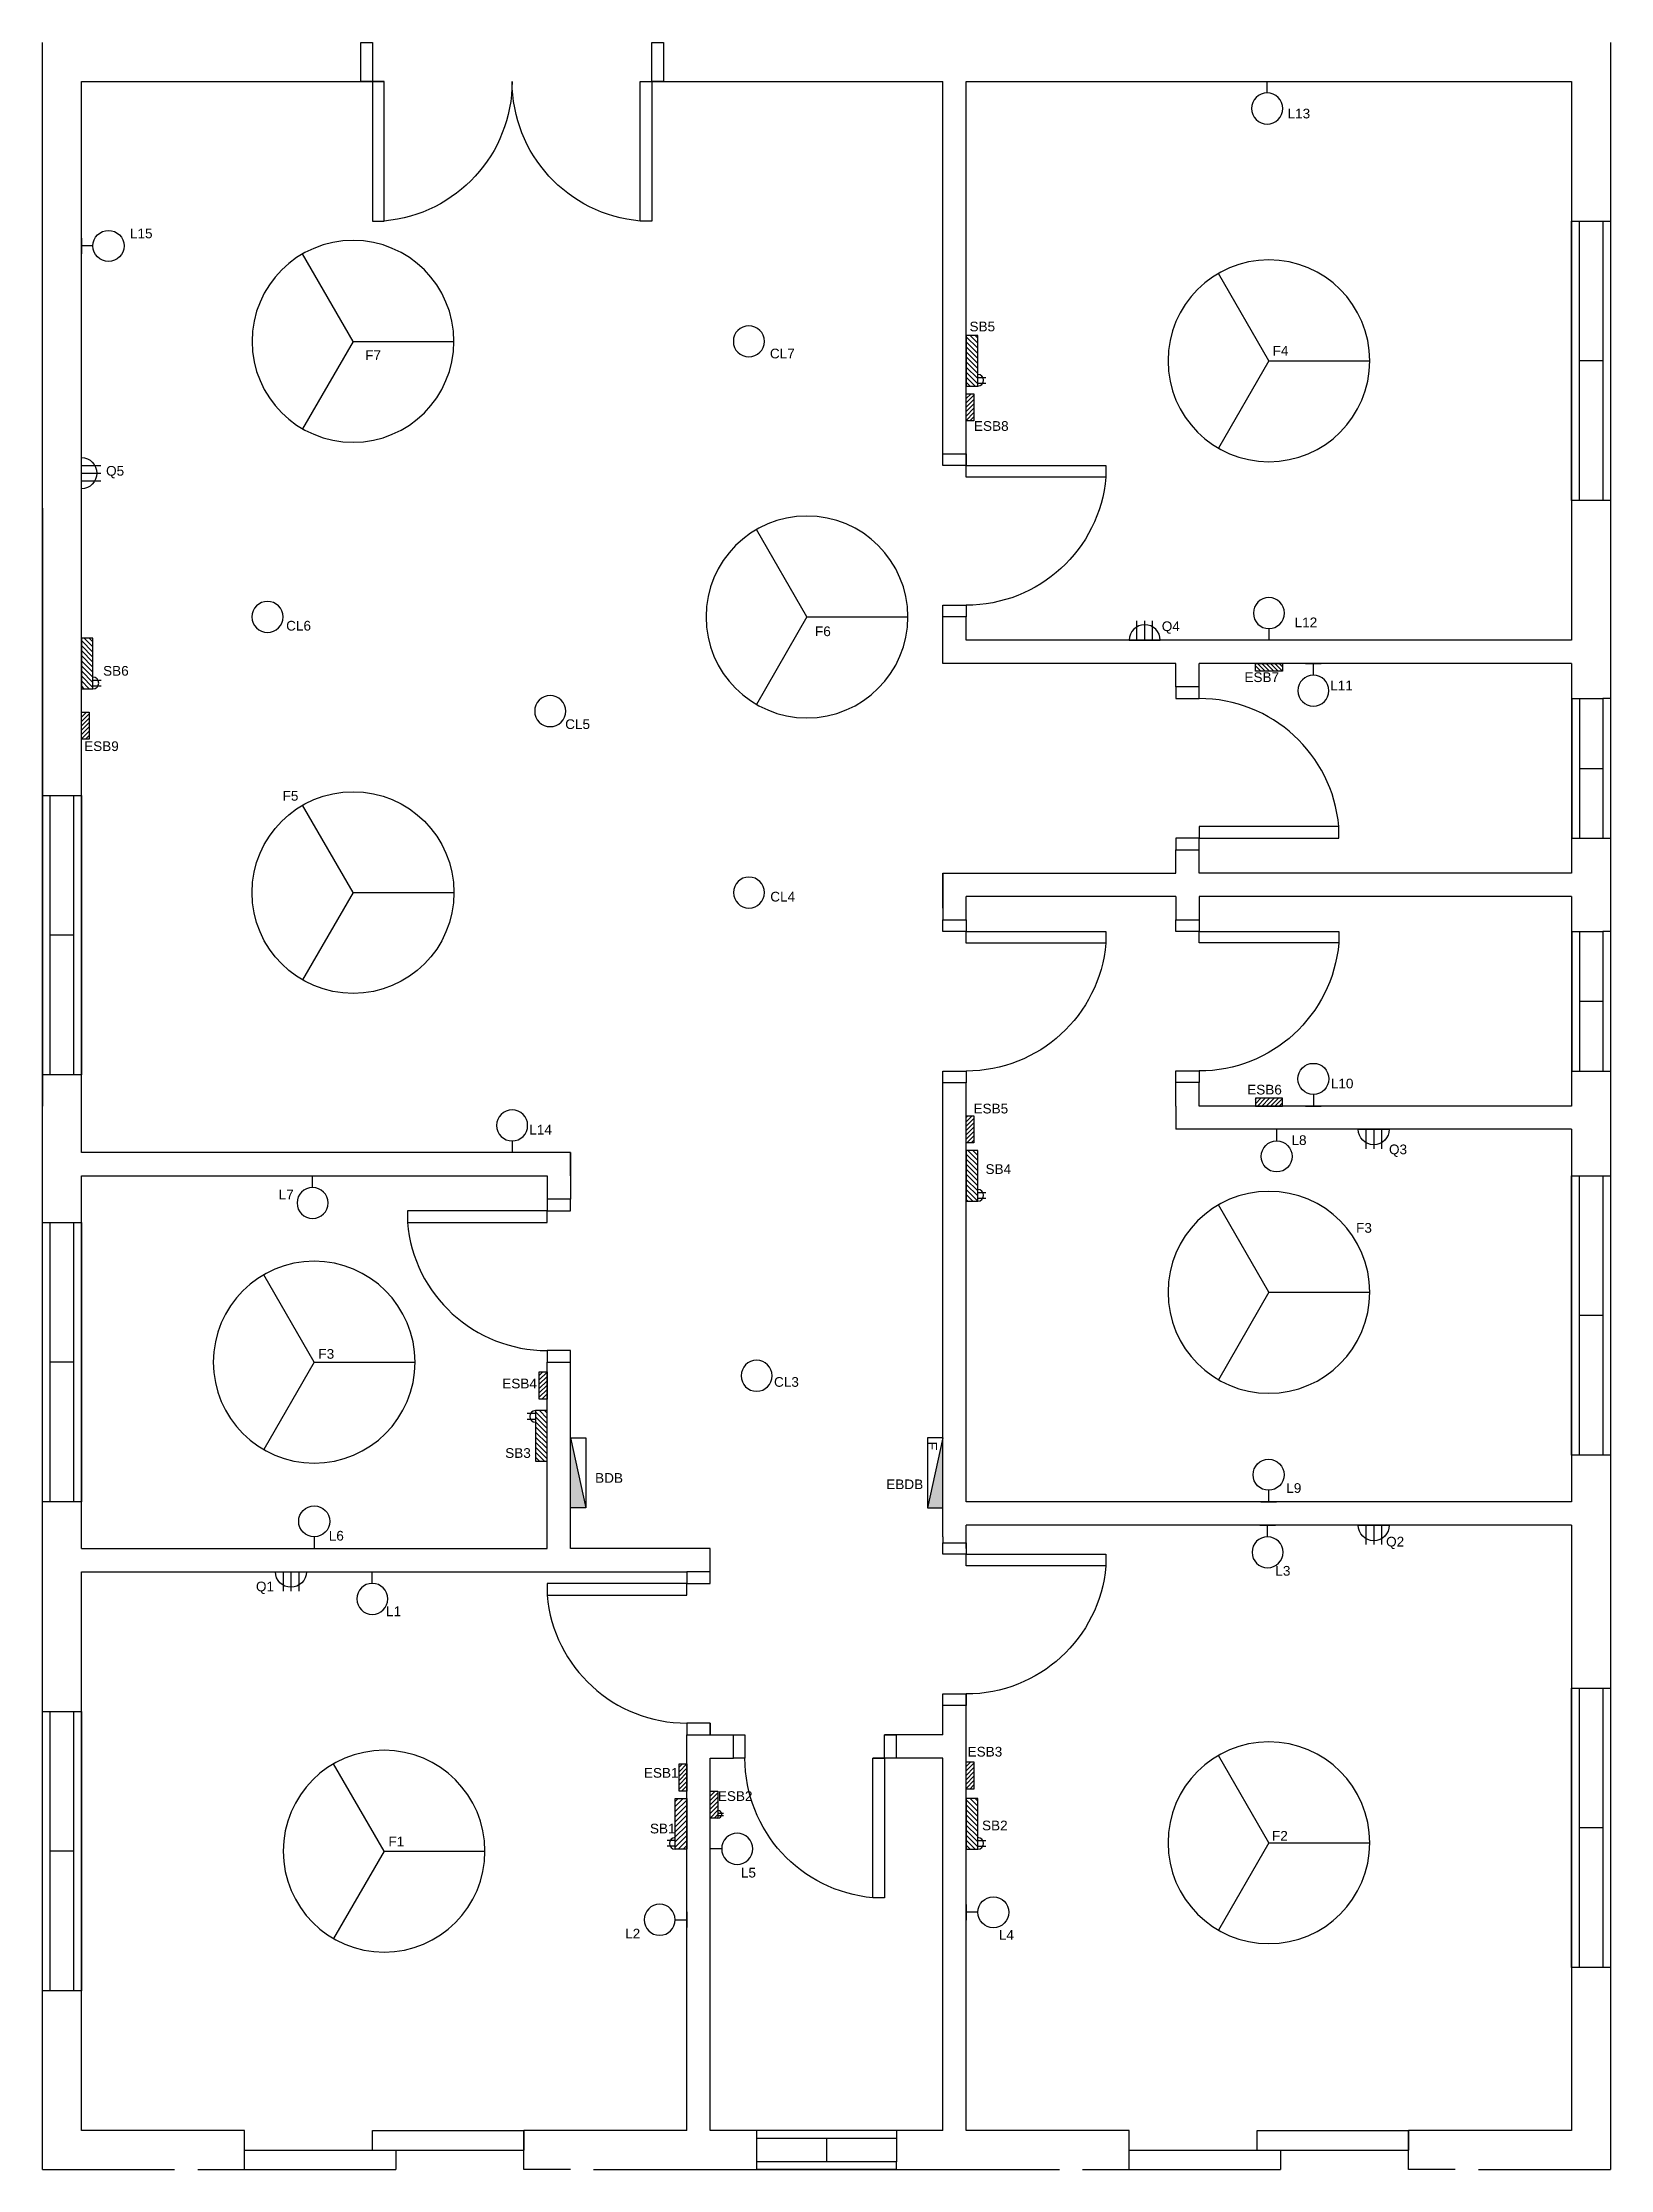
# Model space of a CAD drawing. Header units: inches. Extents: x 61297 to 163996, y 9483 to 32239.
# Drawn here: x 73489 to 73893, y 9571 to 10119 of the extents above; entities that cross this region are included whole.
import ezdxf

# ---------------------------------------------------------------- set-up
doc = ezdxf.new("R2010")
doc.units = ezdxf.units.IN
for name, color, linetype in [('door', 80, 'Continuous'), ('Doors', 230, 'Continuous'), ('Layer1', 7, 'Continuous'), ('Light Fans and Socketst', 170, 'Continuous'), ('Toiler Window', 30, 'Continuous'), ('Windows', 30, 'Continuous')]:
    doc.layers.add(name, color=color, linetype=linetype)
doc.styles.get("Standard").update_dxf_attribs({"font": 'arial.ttf'})

msp = doc.modelspace()

# ---------------------------------------------------------------- texts
at = {"char_height": 2.5, "attachment_point": 7}
for s, insert in [('L13', (73809.555, 10099.286)), ('L15', (73511.279, 10068.394)), ('SB5', (73727.606, 10044.415)), ('F7', (73571.888, 10037.045)), ('CL7', (73676.18, 10037.449)), ('F4', (73805.702, 10038.194)), ('ESB8', (73728.76, 10018.78)), ('Q5', (73505.13, 10006.576)), ('CL6', (73551.528, 9967.324)), ('F6', (73687.792, 9965.888)), ('Q4', (73777.149, 9966.533)), ('L12', (73811.381, 9968.22)), ('SB6', (73504.36, 9955.701)), ('ESB7', (73798.437, 9954.056)), ('L11', (73820.549, 9951.97)), ('CL5', (73623.43, 9941.96)), ('ESB9', (73499.476, 9936.286)), ('F5', (73550.614, 9923.485)), ('CL4', (73676.273, 9897.517)), ('ESB6', (73799.164, 9847.795)), ('L10', (73820.702, 9849.372)), ('ESB5', (73728.642, 9842.91)), ('L14', (73614.182, 9837.519)), ('L8', (73810.566, 9834.786)), ('Q3', (73835.693, 9831.748)), ('SB4', (73731.735, 9827.326)), ('L7', (73549.593, 9820.797)), ('F3', (73827.218, 9812.174)), ('F3', (73559.834, 9779.713)), ('ESB4', (73607.226, 9772.072)), ('CL3', (73677.235, 9772.481)), ('SB3', (73607.972, 9754.169)), ('BDB', (73631.142, 9747.78)), ('EBDB', (73706.168, 9746.144)), ('L9', (73809.222, 9745.151)), ('L6', (73562.508, 9732.862)), ('Q2', (73834.949, 9730.681)), ('Q1', (73543.745, 9719.135)), ('L3', (73806.415, 9723.822)), ('L1', (73577.27, 9713.42)), ('ESB3', (73727.116, 9677.217)), ('ESB1', (73643.71, 9671.765)), ('ESB2', (73662.76, 9665.78)), ('F1', (73577.887, 9654.101)), ('SB1', (73645.267, 9657.413)), ('SB2', (73730.833, 9658.206)), ('F2', (73805.552, 9655.578)), ('L5', (73668.702, 9646.046)), ('L2', (73638.88, 9630.385)), ('L4', (73735.169, 9630.036))]:
    msp.add_mtext_dynamic_manual_height_columns(s, width=6.93541, gutter_width=12.5, heights=[0], dxfattribs=dict(at, insert=insert))

# ---------------------------------------------------------------- blocks, each defined once
blk = doc.blocks.new('Door_Sing')
at = {"layer": 'Doors'}
for points in [[(-3, 6), (-3, 42), (-6, 42), (-6, 6), (-3, 6)], [(-38.98, 0), (-38.98, 6), (-41.98, 6), (-41.98, 0), (-38.98, 0)]]:
    blk.add_lwpolyline(points, dxfattribs=at)
blk.add_lwpolyline([(-3, 0), (0, 0), (0, 6), (-3, 6)], close=True, dxfattribs=at)
blk.add_arc((-2.84, 6), 36.14, 95.0198, 180, dxfattribs=at)
blk = doc.blocks.new('Window_Large')
at = {"layer": 'Windows'}
for p, q in [((72, 10), (0, 10)), ((0, 10), (0, 0)), ((72, 8), (0, 8)), ((36, 8), (36, 2)), ((72, 0), (72, 10)), ((0, 2), (72, 2)), ((0, 0), (72, 0))]:
    blk.add_line(p, q, dxfattribs=at)
blk = doc.blocks.new('Toilet Window')
for p, q in [((82016.8, 16081.38), (82016.8, 16117.38)), ((82016.8, 16117.38), (82026.8, 16117.38)), ((82018.8, 16081.38), (82018.8, 16117.38)), ((82024.8, 16081.38), (82024.8, 16117.38)), ((82026.8, 16081.38), (82026.8, 16117.38)), ((82018.8, 16099.38), (82024.8, 16099.38)), ((82016.8, 16081.38), (82018.8, 16081.38)), ((82018.8, 16081.38), (82024.8, 16081.38)), ((82026.8, 16081.38), (82024.8, 16081.38))]:
    blk.add_line(p, q)
blk = doc.blocks.new('Fan')
at = {"layer": 'Light Fans and Socketst'}
for q in [(-13, 22.52), (-13, -22.52), (26, 0)]:
    blk.add_line((0, 0), q, dxfattribs=at)
blk.add_circle((0, 0), 26, dxfattribs=at)
blk = doc.blocks.new('Light Ceiling')
at = {"layer": 'Light Fans and Socketst'}
blk.add_circle((0, 0), 4, dxfattribs=at)
blk = doc.blocks.new('Light')
at = {"layer": 'Light Fans and Socketst'}
blk.add_line((0, 2), (0, -2), dxfattribs=at)
blk.add_lwpolyline([(2.99, 0), (1.49, 0), (0, 0)], dxfattribs=at)
blk.add_circle((6.99, 0), 4, dxfattribs=at)
blk = doc.blocks.new('BDB')
h = blk.add_hatch(color=256)
h.dxf.hatch_style = 1
h.paths.add_polyline_path([(13.5, 4), (-4.5, 0), (13.5, 0)])
blk.add_line((-4.5, 0), (13.5, 4))
at = {"layer": 'Layer1'}
blk.add_lwpolyline([(-4.5, 4), (13.5, 4), (13.5, 0), (-4.5, 0), (-4.5, 4)], dxfattribs=at)
blk = doc.blocks.new('Emergency_BDB')
at = {"layer": 'Layer1'}
blk.add_blockref('BDB', (0, 0), dxfattribs=at)
at = {"layer": 'Layer1', "insert": (-4.5, 4), "char_height": 2.5, "attachment_point": 1}
blk.add_mtext_dynamic_manual_height_columns(' E', width=4.2009, gutter_width=12.5, heights=[0], dxfattribs=at)
blk = doc.blocks.new('ESB')
h = blk.add_hatch()
h.set_pattern_fill('ANSI31', color=256, scale=0.25)
h.set_pattern_definition([(45, (-3149.957, -1763.2019), (-0.561266, 0.561266), [])])
h.paths.add_polyline_path([(3.5, 2), (-3.5, 2), (-3.5, 0), (3.5, 0)])
blk.add_lwpolyline([(3.5, 0), (3.5, 2), (-3.5, 2), (-3.5, 0)], close=True)
blk = doc.blocks.new('Socket')
for p, q in [((-4, 0), (4, 0)), ((-2, 0), (-2, 5)), ((0, 0), (0, 5)), ((2, 0), (2, 5))]:
    blk.add_line(p, q)
blk.add_arc((0, 0), 4, 0, 180)

# ---------------------------------------------------------------- hatches: boundary and pattern name
at = {"layer": 'Layer1'}
h = msp.add_hatch(dxfattribs=at)
h.set_pattern_fill('ANSI31', color=256, scale=0.29, angle=-90)
h.set_pattern_definition([(315, (71950.6641, 13448.1372), (0.65106857, 0.65106857), [])])
h.paths.add_polyline_path([(73729.74, 10043.38), (73726.76, 10043.38), (73726.76, 10030.351), (73729.74, 10030.351)])
h = msp.add_hatch(dxfattribs=at)
h.set_pattern_fill('ANSI31', color=256, scale=0.29, angle=-90)
h.set_pattern_definition([(315, (71722.6641, 13526.1372), (0.65106857, 0.65106857), [])])
h.paths.add_polyline_path([(73501.74, 9965.38), (73498.76, 9965.38), (73498.76, 9952.351), (73501.74, 9952.351)])
h = msp.add_hatch(dxfattribs=at)
h.set_pattern_fill('ANSI31', color=256, scale=0.29, angle=-90)
h.set_pattern_definition([(315, (71950.6641, 13658.1372), (0.65106857, 0.65106857), [])])
h.paths.add_polyline_path([(73729.74, 9833.38), (73726.76, 9833.38), (73726.76, 9820.351), (73729.74, 9820.351)])
h = msp.add_hatch(dxfattribs=at)
h.set_pattern_fill('ANSI31', color=256, scale=0.29, angle=90)
h.set_pattern_definition([(135, (75394.8549, 7420.5639), (-0.65106857, -0.65106857), [])])
h.paths.add_polyline_path([(73615.78, 9753.351), (73618.76, 9753.351), (73618.76, 9766.38), (73615.78, 9766.38)])
h = msp.add_hatch(dxfattribs=at)
h.set_pattern_fill('ANSI31', color=256, scale=0.29)
h.set_pattern_definition([(45, (67717.308, 6904.4966), (-0.65106857, 0.65106857), [])])
h.paths.add_polyline_path([(73651.78, 9653.377), (73654.76, 9653.377), (73654.76, 9666.405), (73651.78, 9666.405)])
h = msp.add_hatch(dxfattribs=at)
h.set_pattern_fill('ANSI31', color=256, scale=0.29, angle=-90)
h.set_pattern_definition([(315, (71950.6641, 13825.1113), (0.65106857, 0.65106857), [])])
h.paths.add_polyline_path([(73729.74, 9666.405), (73726.76, 9666.405), (73726.76, 9653.377), (73729.74, 9653.377)])

# ---------------------------------------------------------------- linework, layer by layer
for p, q in [((73488.76, 9570.865), (73488.76, 10118.865)), ((73892.76, 10118.865), (73892.76, 9570.865)), ((73498.76, 9832.865), (73498.76, 10108.865)), ((73498.76, 10108.865), (73576.783, 10108.865)), ((73642.736, 10108.865), (73720.76, 10108.865)), ((73720.76, 10009.865), (73720.76, 10108.865)), ((73726.76, 10108.865), (73882.76, 10108.865)), ((73726.76, 10006.865), (73726.76, 10108.865)), ((73882.76, 10108.865), (73882.76, 9964.865)), ((73488.76, 9998.865), (73488.76, 9844.865)), ((73720.76, 9964.865), (73720.76, 9970.889)), ((73726.76, 9967.865), (73726.76, 9970.889)), ((73720.76, 9958.865), (73720.76, 9967.865)), ((73720.76, 9958.865), (73720.76, 9964.865)), ((73726.76, 9964.865), (73726.76, 9967.865)), ((73882.76, 9964.865), (73726.76, 9964.865)), ((73726.76, 9958.865), (73720.76, 9958.865)), ((73780.76, 9958.865), (73726.76, 9958.865)), ((73780.76, 9952.842), (73780.76, 9958.865)), ((73882.76, 9958.865), (73786.76, 9958.865)), ((73786.76, 9952.842), (73786.76, 9958.865)), ((73882.76, 9958.865), (73882.76, 9904.865)), ((73780.76, 9904.865), (73780.76, 9910.865)), ((73786.76, 9904.865), (73786.76, 9910.865)), ((73720.76, 9895.865), (73720.76, 9904.865)), ((73720.76, 9898.865), (73720.76, 9904.865)), ((73720.76, 9904.865), (73780.76, 9904.865)), ((73720.76, 9904.865), (73720.76, 9892.842)), ((73882.76, 9904.865), (73786.76, 9904.865)), ((73780.76, 9898.865), (73726.76, 9898.865)), ((73726.76, 9892.842), (73726.76, 9898.865)), ((73780.76, 9898.865), (73780.76, 9892.865)), ((73882.76, 9898.865), (73786.76, 9898.865)), ((73786.76, 9898.865), (73786.76, 9892.865)), ((73882.76, 9898.865), (73882.76, 9844.865)), ((73720.76, 9733.865), (73720.76, 9853.865)), ((73726.76, 9742.865), (73726.76, 9850.865)), ((73780.76, 9844.865), (73780.76, 9850.889)), ((73786.76, 9844.865), (73786.76, 9850.889)), ((73780.76, 9844.865), (73780.76, 9838.865)), ((73882.76, 9844.865), (73786.76, 9844.865)), ((73882.76, 9838.865), (73780.76, 9838.865)), ((73882.76, 9838.865), (73882.76, 9742.865)), ((73624.76, 9832.865), (73498.76, 9832.865)), ((73624.76, 9826.865), (73624.76, 9832.865)), ((73624.76, 9832.865), (73624.76, 9820.842)), ((73498.76, 9730.865), (73498.76, 9826.865)), ((73618.76, 9826.865), (73618.76, 9820.842)), ((73618.76, 9730.865), (73618.76, 9778.865)), ((73624.76, 9730.865), (73624.76, 9778.865)), ((73882.76, 9742.865), (73726.76, 9742.865)), ((73720.76, 9733.865), (73720.76, 9732.354)), ((73882.76, 9736.865), (73726.76, 9736.865)), ((73726.76, 9730.865), (73726.76, 9736.865)), ((73882.76, 9736.865), (73882.76, 9580.865)), ((73498.76, 9730.865), (73618.76, 9730.865)), ((73660.76, 9730.865), (73624.76, 9730.865)), ((73660.76, 9724.865), (73660.76, 9730.865)), ((73498.76, 9724.865), (73654.76, 9724.865)), ((73498.76, 9580.865), (73498.76, 9724.865)), ((73660.76, 9721.842), (73660.76, 9724.865)), ((73720.76, 9682.865), (73720.76, 9693.377)), ((73726.76, 9580.865), (73726.76, 9693.377)), ((73654.76, 9580.865), (73654.76, 9682.865)), ((73720.76, 9682.865), (73705.736, 9682.865)), ((73720.76, 9676.865), (73702.736, 9676.865)), ((73720.76, 9580.865), (73720.76, 9676.865)), ((73662.76, 9662.699), (73664.26, 9662.699)), ((73662.76, 9662.032), (73664.26, 9662.032)), ((73540.783, 9580.865), (73498.76, 9580.865)), ((73540.76, 9570.865), (73540.783, 9580.865)), ((73654.76, 9580.865), (73612.736, 9580.865)), ((73612.76, 9570.865), (73612.736, 9580.865)), ((73720.76, 9580.865), (73660.76, 9580.865)), ((73768.783, 9580.865), (73726.76, 9580.865)), ((73768.76, 9570.865), (73768.783, 9580.865)), ((73882.76, 9580.865), (73840.736, 9580.865)), ((73840.76, 9570.865), (73840.736, 9580.865)), ((73488.76, 9570.865), (73522.76, 9570.865)), ((73528.76, 9570.865), (73540.76, 9570.865)), ((73624.76, 9570.865), (73612.76, 9570.865)), ((73630.76, 9570.865), (73750.76, 9570.865)), ((73756.76, 9570.865), (73768.76, 9570.865)), ((73852.76, 9570.865), (73840.76, 9570.865)), ((73858.76, 9570.865), (73892.76, 9570.865))]:
    msp.add_line(p, q)
for points in [[(73498.76, 9826.865), (73618.76, 9826.865)], [(73660.76, 9685.865), (73660.76, 9682.865), (73663.76, 9682.865), (73666.76, 9682.865)], [(73660.76, 9580.865), (73660.76, 9676.865), (73666.76, 9676.865)]]:
    msp.add_lwpolyline(points)
msp.add_arc((73662.76, 9662.365), 1, 270, 90)
at = {"layer": 'door'}
for p, q in [((73573.76, 9580.865), (73612.76, 9580.865)), ((73573.76, 9575.865), (73573.76, 9580.865)), ((73612.76, 9580.865), (73612.76, 9575.865)), ((73801.76, 9580.865), (73840.76, 9580.865)), ((73801.76, 9575.865), (73801.76, 9580.865)), ((73840.76, 9580.865), (73840.76, 9575.865)), ((73540.76, 9575.865), (73579.76, 9575.865)), ((73540.76, 9570.865), (73540.76, 9575.865)), ((73573.76, 9575.865), (73612.76, 9575.865)), ((73579.76, 9575.865), (73579.76, 9570.865)), ((73768.76, 9575.865), (73807.76, 9575.865)), ((73768.76, 9570.865), (73768.76, 9575.865)), ((73801.76, 9575.865), (73840.76, 9575.865)), ((73807.76, 9575.865), (73807.76, 9570.865)), ((73540.76, 9570.865), (73579.76, 9570.865)), ((73768.76, 9570.865), (73807.76, 9570.865))]:
    msp.add_line(p, q, dxfattribs=at)
at = {"layer": 'Doors'}
for p, q in [((73645.736, 10108.865), (73645.736, 10104.865)), ((73645.736, 10104.865), (73645.736, 10098.865))]:
    msp.add_line(p, q, dxfattribs=at)
for points in [[(73570.783, 10118.865), (73573.783, 10118.865), (73573.783, 10114.865), (73573.783, 10108.865), (73573.783, 10072.865), (73576.783, 10072.865), (73576.783, 10108.865), (73573.783, 10108.865), (73570.783, 10108.865), (73570.783, 10114.865)], [(73645.736, 10118.865), (73648.736, 10118.865), (73648.736, 10108.865), (73645.736, 10108.865), (73645.736, 10072.865), (73642.736, 10072.865), (73642.736, 10108.865), (73645.736, 10108.865), (73645.736, 10112.865)]]:
    msp.add_lwpolyline(points, close=True, dxfattribs=at)
msp.add_lwpolyline([(73642.736, 10072.865, -0.3887794), (73609.76, 10108.865, -0.3887794), (73576.783, 10072.865)], format="xyb", dxfattribs=at)
at = {"layer": 'Layer1'}
for p, q in [((73729.74, 10032.601), (73731.855, 10032.601)), ((73729.74, 10031.101), (73731.855, 10031.101)), ((73501.74, 9954.601), (73503.855, 9954.601)), ((73501.74, 9953.101), (73503.855, 9953.101)), ((73729.74, 9822.601), (73731.855, 9822.601)), ((73729.74, 9821.101), (73731.855, 9821.101)), ((73615.78, 9765.63), (73613.664, 9765.63)), ((73615.78, 9764.13), (73613.664, 9764.13)), ((73651.78, 9655.627), (73649.664, 9655.627)), ((73651.78, 9654.127), (73649.664, 9654.127)), ((73729.74, 9655.627), (73731.855, 9655.627)), ((73729.74, 9654.127), (73731.855, 9654.127))]:
    msp.add_line(p, q, dxfattribs=at)
for points in [[(73729.74, 10030.351), (73729.74, 10043.38), (73726.76, 10043.38), (73726.76, 10030.351)], [(73501.74, 9952.351), (73501.74, 9965.38), (73498.76, 9965.38), (73498.76, 9952.351)], [(73729.74, 9820.351), (73729.74, 9833.38), (73726.76, 9833.38), (73726.76, 9820.351)], [(73615.78, 9766.38), (73615.78, 9753.351), (73618.76, 9753.351), (73618.76, 9766.38)], [(73651.78, 9653.377), (73651.78, 9666.405), (73654.76, 9666.405), (73654.76, 9653.377)], [(73729.74, 9653.377), (73729.74, 9666.405), (73726.76, 9666.405), (73726.76, 9653.377)]]:
    msp.add_lwpolyline(points, close=True, dxfattribs=at)
for centre, start, end in [((73729.74, 10031.851), 270, 90), ((73501.74, 9953.851), 270, 90), ((73729.74, 9821.851), 270, 90), ((73615.78, 9764.88), 90, 270), ((73651.78, 9654.877), 90, 270), ((73729.74, 9654.877), 270, 90)]:
    msp.add_arc(centre, 1.5, start, end, dxfattribs=at)
at = {"layer": 'Light Fans and Socketst'}
for q in [(73555.76, 9922.368), (73555.76, 9877.335), (73594.76, 9899.851)]:
    msp.add_line((73568.76, 9899.851), q, dxfattribs=at)
msp.add_circle((73568.76, 9899.851), 26, dxfattribs=at)

# ---------------------------------------------------------------- block references
at = {"xscale": -1}
for name, p, rotation in [('Window_Large', (73882.76, 10000.865), 270), ('ESB', (73726.76, 10024.865), 270), ('Door_Sing', (73720.76, 10012.865), 270), ('Socket', (73498.76, 10007.916), 270.0000000000002), ('ESB', (73804.76, 9958.865), 180), ('ESB', (73498.76, 9942.865), 270), ('Window_Large', (73488.76, 9852.865), 270), ('Door_Sing', (73720.76, 9892.842), 270), ('Door_Sing', (73780.76, 9892.865), 270), ('ESB', (73726.76, 9838.865), 270), ('Socket', (73831.76, 9838.865), 180), ('Window_Large', (73882.76, 9754.865), 270), ('Window_Large', (73488.76, 9742.865), 270), ('Window_Large', (73488.76, 9742.865), 270), ('ESB', (73618.76, 9772.865), 90), ('Socket', (73831.76, 9736.865), 180), ('Door_Sing', (73720.76, 9732.354), 270), ('Socket', (73552.76, 9724.865), 180), ('Window_Large', (73882.76, 9622.865), 270), ('Window_Large', (73488.76, 9616.865), 270), ('Door_Sing', (73708.736, 9682.865), 180), ('ESB', (73654.76, 9671.865), 90), ('ESB', (73726.76, 9672.377), 270), ('ESB', (73660.76, 9664.865), 270)]:
    msp.add_blockref(name, p, dxfattribs=dict(at, rotation=rotation))
for name, p in [('Socket', (73772.751, 9964.865)), ('ESB', (73804.76, 9844.865))]:
    msp.add_blockref(name, p)
for p, rotation in [((73780.76, 9910.865), 270), ((73624.76, 9820.842), 90.00000000000001), ((73660.76, 9724.842), 90.00000000000001)]:
    msp.add_blockref('Door_Sing', p, dxfattribs=dict(rotation=rotation))
at = {"layer": 'Layer1', "xscale": -1}
for name, p, rotation in [('Light', (73804.31, 10108.865), 90.0000000000005), ('Fan', (73568.76, 10041.88), 180), ('Fan', (73804.76, 10036.865), 180), ('Light Ceiling', (73670.756, 10041.88), 180), ('Fan', (73685.729, 9970.865), 180), ('Light Ceiling', (73546.731, 9970.865), 180), ('Light', (73804.76, 9964.865), 270), ('Light', (73816.206, 9958.865), 90.0000000000005), ('Light Ceiling', (73619.565, 9946.601), 180), ('Light Ceiling', (73670.785, 9899.851), 180), ('Light', (73609.76, 9832.865), 270), ('Light', (73558.339, 9826.865), 89.99999999999952), ('Fan', (73804.76, 9796.865), 180), ('Fan', (73558.76, 9778.865), 180), ('Light Ceiling', (73672.76, 9775.362), 180), ('Emergency_BDB', (73720.76, 9754.865), 90), ('Light', (73804.415, 9736.865), 90.0000000000005), ('Light', (73573.732, 9724.865), 90.0000000000005), ('Fan', (73576.76, 9652.865), 180), ('Fan', (73804.76, 9655.044), 180), ('Light', (73660.76, 9653.476), 180)]:
    msp.add_blockref(name, p, dxfattribs=dict(at, rotation=rotation))
at = {"layer": 'Layer1'}
for p in [(73498.76, 10066.453), (73726.76, 9637.121)]:
    msp.add_blockref('Light', p, dxfattribs=at)
for name, p, rotation in [('Light', (73816.206, 9844.865), 89.99999999999953), ('Light', (73806.753, 9838.865), 270), ('BDB', (73624.76, 9754.865), 270), ('Light', (73804.669, 9742.865), 89.99999999999953), ('Light', (73558.76, 9730.865), 89.99999999999953)]:
    msp.add_blockref(name, p, dxfattribs=dict(at, rotation=rotation))
at = {"layer": 'Layer1', "xscale": -1}
msp.add_blockref('Light', (73654.76, 9635.202), dxfattribs=at)
at = {"layer": 'Toiler Window', "xscale": -1}
for p, rotation in [((-8134.036, 26031.243), 180), ((-8134.036, 25971.243), 180), ((89790.137, 91597.661), 90)]:
    msp.add_blockref('Toilet Window', p, dxfattribs=dict(at, rotation=rotation))

msp.set_redraw_order([(e.dxf.handle, doc.entitydb.next_handle()) for e in msp.query("TEXT MTEXT ATTDEF DIMENSION ARC_DIMENSION")])  # texts and dimensions are drawn at this point

doc.saveas('drawing.dxf')
